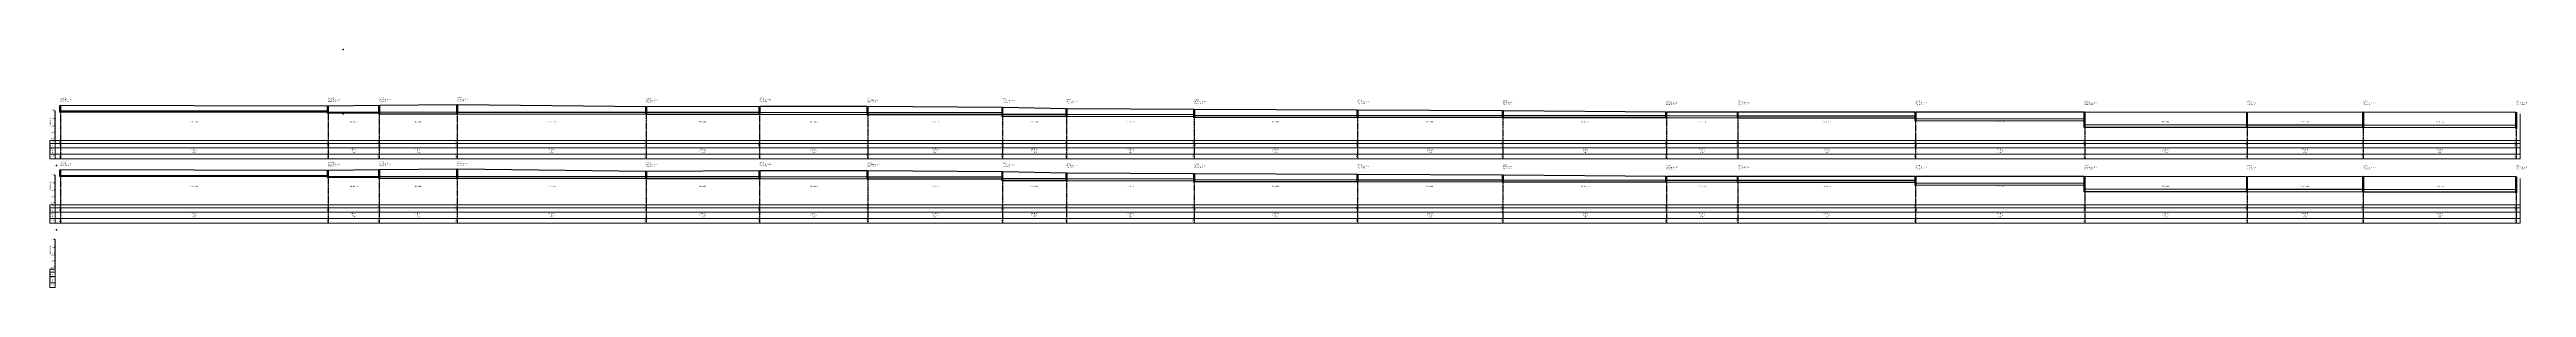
# Model space of a CAD drawing. Header units: inches. Extents: x -13 to 3068, y -130 to 166.
import ezdxf

# ---------------------------------------------------------------- set-up
doc = ezdxf.new("R2010")
doc.units = ezdxf.units.IN
doc.header["$MEASUREMENT"] = 0
doc.linetypes.add('CENTER', pattern=[2, 1.25, -0.25, 0.25, -0.25])
for name, color, linetype in [('ANNOTATION', 7, 'Continuous'), ('GROUND_ELEVATION', 7, 'Continuous'), ('lines', 7, 'Continuous'), ('PDF_Text', 7, 'Continuous'), ('Profile Manhole', 7, 'Continuous')]:
    doc.layers.add(name, color=color, linetype=linetype)
doc.layers.add('PDF_PDF2_Geometry', color=253, linetype='Continuous', lineweight=9, true_color=0xababab)
doc.layers.add('SM_PP_GRIDTEXT', color=7, linetype='Continuous', lineweight=5)
doc.styles.add('ALL', font='swissc.ttf')

# ---------------------------------------------------------------- blocks, each defined once
blk = doc.blocks.new('Selection')
for p, q in [((332.4, 9.3), (0.6, 9.6)), ((332.4, 8.1), (0.6, 8.4)), ((396.1, 8), (333.6, 8.2)), ((396.1, 6.8), (333.6, 7)), ((493.2, 8), (397.3, 8.1)), ((493.2, 5.6), (397.3, 5.7)), ((728.3, 7.8), (494.4, 8)), ((728.3, 5.4), (494.4, 5.6)), ((869.2, 7.7), (729.5, 7.8)), ((869.2, 5.3), (729.5, 5.4)), ((1003.7, 7.5), (870.4, 7.7)), ((1003.7, 5.1), (870.4, 5.3)), ((1171.4, 7.3), (1004.9, 7.5)), ((1171.4, 4.9), (1004.9, 5.1)), ((1251.1, 5.2), (1172.6, 5.3)), ((1251.1, 2.8), (1172.6, 2.9)), ((1410, 5), (1252.3, 5.2)), ((1410, 2.6), (1252.3, 2.8)), ((1613.1, 3.9), (1411.2, 4.1)), ((1613.1, 1.5), (1411.2, 1.7)), ((1794, 3.7), (1614.3, 3.9)), ((1794, 1.3), (1614.3, 1.5)), ((1997.3, 3.5), (1795.2, 3.7)), ((1997.3, 1.1), (1795.2, 1.3)), ((2086.2, 3.4), (1998.5, 3.5)), ((2086.2, 1), (1998.5, 1.1)), ((2307.3, 3.2), (2087.4, 3.4)), ((2307.3, 0.8), (2087.4, 1)), ((2517.7, -0.5), (2308.5, -0.2)), ((2517.7, -2.9), (2308.5, -2.6)), ((2719.8, -7.8), (2518.9, -7.6)), ((2719.8, -10.8), (2518.9, -10.6)), ((2864.2, -8), (2721, -7.8)), ((2864.2, -11), (2721, -10.8)), ((3054.5, -8.2), (2865.4, -8)), ((3054.5, -11.2), (2865.4, -11))]:
    blk.add_line(p, q)
for p in [(351.6, 86.1), (-4.8, -58.2)]:
    blk.add_point(p)
at = {"layer": 'GROUND_ELEVATION', "color": 3}
for p, q in [((332.4, 15.9), (0.6, 16.6)), ((396.1, 16.5), (333.6, 15.9)), ((493.2, 17.4), (397.3, 16.5)), ((728.3, 14.7), (494.4, 17.4)), ((869.2, 15.4), (729.5, 14.7)), ((1003.7, 15.2), (870.4, 15.4)), ((1171.4, 14), (1004.9, 15.2)), ((1251.1, 12.5), (1172.6, 14)), ((1410, 11.6), (1252.3, 12.5)), ((1613.1, 10.7), (1411.2, 11.6)), ((1794, 10), (1614.3, 10.7)), ((1997.3, 8.4), (1795.2, 10)), ((2086.2, 8.3), (1998.5, 8.4)), ((2307.3, 8.2), (2087.4, 8.3)), ((2517.7, 8.4), (2308.5, 8.2)), ((2719.8, 8), (2518.9, 8.4)), ((2864.2, 8.1), (2721, 8)), ((3054.5, 8), (2865.4, 8.1))]:
    blk.add_line(p, q, dxfattribs=at)
at = {"layer": 'lines', "color": 8, "linetype": 'CENTER'}
for p, q in [((0, 16.6), (0, -49.6)), ((333, 15.9), (333, -49.6)), ((396.7, 16.5), (396.7, -49.6)), ((493.8, 17.4), (493.8, -49.6)), ((728.9, 14.7), (728.9, -49.6)), ((869.8, 15.4), (869.8, -49.6)), ((1004.3, 15.2), (1004.3, -49.6)), ((1172, 14), (1172, -49.6)), ((1251.7, 12.5), (1251.7, -49.6)), ((1410.6, 11.6), (1410.6, -49.6)), ((1613.7, 10.7), (1613.7, -49.6)), ((1794.6, 10), (1794.6, -49.6)), ((1997.9, 8.4), (1997.9, -49.6)), ((2086.8, 8.3), (2086.8, -49.6)), ((2307.9, 8.2), (2307.9, -49.6)), ((2518.3, 8.4), (2518.3, -49.6)), ((2720.4, 8), (2720.4, -49.6)), ((2864.8, 8.1), (2864.8, -49.6)), ((3055.1, 8), (3055.1, -49.6))]:
    blk.add_line(p, q, dxfattribs=at)
at = {"layer": 'PDF_PDF2_Geometry'}
for p, q in [((-6.6, -9), (-6.6, 10)), ((-6.6, -89), (-6.6, -70))]:
    blk.add_line(p, q, dxfattribs=at)
at = {"layer": 'Profile Manhole'}
for p, q in [((-0.6, 8.4), (-0.6, 16.6)), ((-0.6, 16.6), (0.6, 16.6)), ((-0.6, 8.4), (0.6, 8.4)), ((0.6, 8.4), (0.6, 16.6)), ((332.4, 7), (332.4, 15.9)), ((332.4, 15.9), (333.6, 15.9)), ((332.4, 7), (333.6, 7)), ((333.6, 7), (333.6, 15.9)), ((396.1, 5.7), (396.1, 16.5)), ((396.1, 16.5), (397.3, 16.5)), ((396.1, 5.7), (397.3, 5.7)), ((397.3, 5.7), (397.3, 16.5)), ((493.2, 5.6), (493.2, 17.4)), ((493.2, 17.4), (494.4, 17.4)), ((493.2, 5.6), (494.4, 5.6)), ((494.4, 5.6), (494.4, 17.4)), ((728.3, 5.4), (728.3, 14.7)), ((728.3, 14.7), (729.5, 14.7)), ((728.3, 5.4), (729.5, 5.4)), ((729.5, 5.4), (729.5, 14.7)), ((869.2, 5.3), (869.2, 15.4)), ((869.2, 15.4), (870.4, 15.4)), ((869.2, 5.3), (870.4, 5.3)), ((870.4, 5.3), (870.4, 15.4)), ((1003.7, 5.1), (1003.7, 15.2)), ((1003.7, 15.2), (1004.9, 15.2)), ((1003.7, 5.1), (1004.9, 5.1)), ((1004.9, 5.1), (1004.9, 15.2)), ((1171.4, 2.9), (1171.4, 14)), ((1171.4, 14), (1172.6, 14)), ((1171.4, 2.9), (1172.6, 2.9)), ((1172.6, 2.9), (1172.6, 14)), ((1251.1, 2.8), (1251.1, 12.5)), ((1251.1, 12.5), (1252.3, 12.5)), ((1251.1, 2.8), (1252.3, 2.8)), ((1252.3, 2.8), (1252.3, 12.5)), ((1410, 1.2), (1410, 11.6)), ((1410, 11.6), (1411.2, 11.6)), ((1410, 1.2), (1411.2, 1.2)), ((1411.2, 1.2), (1411.2, 11.6)), ((1613.1, 1.5), (1613.1, 10.7)), ((1613.1, 10.7), (1614.3, 10.7)), ((1613.1, 1.5), (1614.3, 1.5)), ((1614.3, 1.5), (1614.3, 10.7)), ((1794, 1.3), (1794, 10)), ((1794, 10), (1795.2, 10)), ((1794, 1.3), (1795.2, 1.3)), ((1795.2, 1.3), (1795.2, 10)), ((1997.3, 1.1), (1997.3, 8.4)), ((1997.3, 8.4), (1998.5, 8.4)), ((1997.3, 1.1), (1998.5, 1.1)), ((1998.5, 1.1), (1998.5, 8.4)), ((2086.2, 1), (2086.2, 8.3)), ((2086.2, 8.3), (2087.4, 8.3)), ((2086.2, 1), (2087.4, 1)), ((2087.4, 1), (2087.4, 8.3)), ((2307.3, -2.6), (2307.3, 8.2)), ((2307.3, 8.2), (2308.5, 8.2)), ((2308.5, -2.6), (2308.5, 8.2)), ((2517.7, -10.6), (2517.7, 8.4)), ((2517.7, 8.4), (2518.9, 8.4)), ((2518.9, -10.6), (2518.9, 8.4)), ((2719.8, -10.8), (2719.8, 8)), ((2719.8, 8), (2721, 8)), ((2721, -10.8), (2721, 8)), ((2864.2, -11), (2864.2, 8.1)), ((2864.2, 8.1), (2865.4, 8.1)), ((2865.4, -11), (2865.4, 8.1)), ((3054.5, -12.2), (3054.5, 8)), ((3054.5, 8), (3055.7, 8)), ((3055.7, -12.2), (3055.7, 8)), ((2307.3, -2.6), (2308.5, -2.6)), ((2517.7, -10.6), (2518.9, -10.6)), ((2719.8, -10.8), (2721, -10.8)), ((2864.2, -11), (2865.4, -11)), ((3054.5, -12.2), (3055.7, -12.2))]:
    blk.add_line(p, q, dxfattribs=at)
at = {"layer": 'SM_PP_GRIDTEXT'}
for p, q in [((-6.6, 10), (-8, 10)), ((-6.6, 0), (-8, 0)), ((-6.6, 8), (-7.1, 8)), ((-6.6, 6), (-7.1, 6)), ((-6.6, 4), (-7.1, 4)), ((-6.6, 2), (-7.1, 2)), ((-6.6, -49.6), (-6.6, 10)), ((3060.1, -49.6), (3060.1, 6)), ((-12.9, -26.8), (-12.9, -49.6)), ((-6.6, -26.8), (-12.9, -26.8)), ((-12.9, -30.5), (-6.6, -30.5)), ((-6.6, -8), (-7.9, -8)), ((-6.6, -16), (-7.9, -16)), ((-6.6, -24), (-7.9, -24)), ((-6.6, -2), (-7.1, -2)), ((-6.6, -4), (-7.1, -4)), ((-6.6, -6), (-7.1, -6)), ((-6.6, -10), (-7.1, -10)), ((-6.6, -12), (-7.1, -12)), ((-6.6, -14), (-7.1, -14)), ((-6.6, -18), (-7.1, -18)), ((-6.6, -20), (-7.1, -20)), ((-6.6, -22), (-7.1, -22)), ((-6.6, -26.8), (3060.1, -26.8)), ((-6.6, -30.5), (3060.1, -30.5)), ((-6.6, -35.9), (-12.9, -35.9)), ((-12.9, -49.6), (-6.6, -49.6)), ((-6.6, -35.9), (3060.1, -35.9)), ((-6.6, -43.8), (3060.1, -43.8)), ((-6.6, -49.6), (3060.1, -49.6)), ((-6.6, -70), (-8, -70)), ((-6.6, -80), (-8, -80)), ((-6.6, -88), (-7.9, -88)), ((-6.6, -72), (-7.1, -72)), ((-6.6, -74), (-7.1, -74)), ((-6.6, -76), (-7.1, -76)), ((-6.6, -78), (-7.1, -78)), ((-6.6, -82), (-7.1, -82)), ((-6.6, -84), (-7.1, -84)), ((-6.6, -86), (-7.1, -86)), ((-6.6, -90), (-7.1, -90)), ((-6.6, -92), (-7.1, -92)), ((-6.6, -129.6), (-6.6, -70)), ((-12.9, -106.8), (-12.9, -129.6)), ((-6.6, -106.8), (-12.9, -106.8)), ((-12.9, -110.5), (-6.6, -110.5)), ((-6.6, -115.9), (-12.9, -115.9)), ((-6.6, -96), (-7.9, -96)), ((-6.6, -104), (-7.9, -104)), ((-6.6, -94), (-7.1, -94)), ((-6.6, -98), (-7.1, -98)), ((-6.6, -100), (-7.1, -100)), ((-6.6, -102), (-7.1, -102)), ((-12.9, -129.6), (-6.6, -129.6))]:
    blk.add_line(p, q, dxfattribs=at)
for points in [[(-12.9, -43.8), (-6.6, -43.8)], [(-12.9, -123.8), (-6.6, -123.8)]]:
    blk.add_lwpolyline(points, dxfattribs=at)
at = {"layer": 'ANNOTATION', "color": 7, "char_height": 1.26, "style": 'ALL'}
for s, insert, attachment_point in [('A13-16-03\\PGL:8.28m/IL:4.19m\\PDepth:4.09 m', (0, 26.8), 1), ('A13-16-02\\PGL:7.96m/IL:3.52m\\PDepth:4.44 m', (333, 26.5), 1), ('A13-16\\PGL:8.25m/IL:2.87m\\PDepth:5.38 m', (396.7, 26.7), 1), ('A13-15\\PGL:8.7m/IL:2.82m\\PDepth:5.88 m', (493.8, 27.2), 1), ('A13-14\\PGL:7.34m/IL:2.71m\\PDepth:4.63 m', (728.9, 25.8), 1), ('A13-13\\PGL:7.69m/IL:2.64m\\PDepth:5.05 m', (869.8, 26.2), 1), ('A13-12\\PGL:7.62m/IL:2.57m\\PDepth:5.05 m', (1004.3, 26.1), 1), ('A13-11\\PGL:7.01m/IL:1.46m\\PDepth:5.55 m', (1172, 25.5), 1), ('A13-10\\PGL:6.23m/IL:1.41m\\PDepth:4.82 m', (1251.7, 24.7), 1), ('A13-09\\PGL:5.78m/IL:0.59m\\PDepth:5.19 m', (1410.6, 24.3), 1), ('A13-08\\PGL:5.33m/IL:0.74m\\PDepth:4.59 m', (1613.7, 23.8), 1), ('A13-07\\PGL:5m/IL:0.65m\\PDepth:4.35 m', (1794.6, 23.5), 1), ('A13-06\\PGL:4.2m/IL:0.55m\\PDepth:3.65 m', (1997.9, 22.7), 1), ('A13-05\\PGL:4.15m/IL:0.51m\\PDepth:3.64 m', (2086.8, 22.6), 1), ('A13-04\\PGL:4.1m/IL:-1.32m\\PDepth:5.42 m', (2307.9, 22.6), 1), ('A13-03\\PGL:4.2m/IL:-5.31m\\PDepth:9.51 m', (2518.3, 22.7), 1), ('A13-02\\PGL:4m/IL:-5.41m\\PDepth:9.41 m', (2720.4, 22.5), 1), ('A13-01\\PGL:4.06m/IL:-5.48m\\PDepth:9.54 m', (2864.8, 22.6), 1), ('A13\\PGL:3.99m/IL:-6.09m\\PDepth:10.08 m', (3055.1, 22.5), 1), ('Pipe Jacking', (166.5, -3.3), 2), ('Pipe Jacking ', (364.9, -3.3), 2), ('Pipe Jacking ', (445.3, -3.3), 2), ('Pipe Jacking ', (611.4, -3.3), 2), ('Pipe Jacking ', (799.4, -3.3), 2), ('Pipe Jacking ', (937.1, -3.3), 2), ('Pipe Jacking ', (1088.2, -3.3), 2), ('Pipe Jacking ', (1211.9, -3.3), 2), ('Pipe Jacking ', (1331.2, -3.3), 2), ('Pipe Jacking ', (1512.2, -3.3), 2), ('Pipe Jacking ', (1704.2, -3.3), 2), ('Pipe Jacking ', (1896.3, -3.3), 2), ('Pipe Jacking ', (2042.4, -3.3), 2), ('Pipe Jacking ', (2197.4, -3.3), 2), ('Pipe Jacking ', (2413.1, -3.3), 2), ('Pipe Jacking ', (2619.4, -3.3), 2), ('Pipe Jacking ', (2792.6, -3.3), 2), ('Pipe Jacking ', (2960, -3.3), 2), ('Ø600mm\\PL=333 m\\P1:300', (166.5, -37.1), 2), ('Ø600mm\\PL=63.7 m\\P1:300', (364.9, -37.1), 2), ('Ø1200mm\\PL=97.1 m\\P1:300', (445.3, -37.1), 2), ('Ø1200mm\\PL=235.1 m\\P1:300', (611.4, -37.1), 2), ('Ø1200mm\\PL=140.9 m\\P1:300', (799.4, -37.1), 2), ('Ø1200mm\\PL=134.5 m\\P1:300', (937.1, -37.1), 2), ('Ø1200mm\\PL=167.7 m\\P1:300', (1088.2, -37.1), 2), ('Ø1200mm\\PL=79.7 m\\P1:300', (1211.9, -37.1), 2), ('Ø1200mm\\PL=158.9 m\\P1:300', (1331.2, -37.1), 2), ('Ø1200mm\\PL=203.1 m\\P1:300', (1512.2, -37.1), 2), ('Ø1200mm\\PL=180.9 m\\P1:300', (1704.2, -37.1), 2), ('Ø1200mm\\PL=203.3 m\\P1:300', (1896.3, -37.1), 2), ('Ø1200mm\\PL=88.9 m\\P1:300', (2042.4, -37.1), 2), ('Ø1200mm\\PL=221.1 m\\P1:300', (2197.4, -37.1), 2), ('Ø1200mm\\PL=210.4 m\\P1:300', (2413.1, -37.1), 2), ('Ø1500mm\\PL=202.1 m\\P1:300', (2619.4, -37.1), 2), ('Ø1500mm\\PL=144.4 m\\P1:300', (2792.6, -37.1), 2), ('Ø1500mm\\PL=190.3 m\\P1:300', (2960, -37.1), 2)]:
    blk.add_mtext(s, dxfattribs=dict(at, insert=insert, attachment_point=attachment_point))
at = {"layer": 'PDF_Text', "color": 7, "style": 'ALL'}
for s, p in [('8.28', (-0.6, -30.1)), ('7.96', (332.4, -30.1)), ('8.25', (396.1, -30.1)), ('8.7', (493.2, -30.1)), ('7.34', (728.3, -30.1)), ('7.69', (869.2, -30.1)), ('7.62', (1003.7, -30.1)), ('7.01', (1171.4, -30.1)), ('6.23', (1251.1, -30.1)), ('5.78', (1410, -30.1)), ('5.33', (1613.1, -30.1)), ('5', (1794, -30.1)), ('4.2', (1997.3, -30.1)), ('4.15', (2086.2, -30.1)), ('4.1', (2307.3, -30.1)), ('4.2', (2517.7, -30.1)), ('4', (2719.8, -30.1)), ('4.06', (2864.2, -30.1)), ('3.99', (3054.5, -30.1)), ('4.19', (-0.6, -35)), ('254.8', (-0.6, -48.5)), ('4.06', (332.4, -35)), ('587.8', (332.4, -48.5)), ('3.52', (334.6, -35)), ('3.41', (396.1, -35)), ('651.5', (396.1, -48.5)), ('2.87', (398.3, -35)), ('2.82', (493.2, -35)), ('748.6', (493.2, -48.5)), ('2.71', (728.3, -35)), ('983.7', (728.3, -48.5)), ('2.64', (869.2, -35)), ('1124.6', (869.2, -48.5)), ('2.57', (1003.7, -35)), ('1259.1', (1003.7, -48.5)), ('2.46', (1171.4, -35)), ('1426.8', (1171.4, -48.5)), ('1.46', (1173.6, -35)), ('1.41', (1251.1, -35)), ('1506.5', (1251.1, -48.5)), ('1.3', (1410, -35)), ('1665.4', (1410, -48.5)), ('0.59', (1412.2, -35)), ('0.74', (1613.1, -35)), ('1868.5', (1613.1, -48.5)), ('0.65', (1794, -35)), ('2049.4', (1794, -48.5)), ('0.55', (1997.3, -35)), ('2252.7', (1997.3, -48.5)), ('0.51', (2086.2, -35)), ('2341.6', (2086.2, -48.5)), ('0.4', (2307.3, -35)), ('2562.7', (2307.3, -48.5)), ('-1.32', (2309.5, -35)), ('-1.43', (2517.7, -35)), ('2773.1', (2517.7, -48.5)), ('-5.31', (2519.9, -35)), ('-5.41', (2719.8, -35)), ('2975.2', (2719.8, -48.5)), ('-5.48', (2864.2, -35)), ('3119.6', (2864.2, -48.5)), ('-5.58', (3054.5, -35)), ('3309.9', (3054.5, -48.5)), ('-6.09', (3056.7, -35))]:
    blk.add_text(s, height=1.26, rotation=90, dxfattribs=at).set_placement(p)
at = {"layer": 'PDF_Text', "char_height": 1.26, "attachment_point": 7, "rotation": 90, "style": 'ALL'}
for insert in [(-11.8, -8.1), (-11.8, -88.1)]:
    blk.add_mtext('Elevation (m)', dxfattribs=dict(at, insert=insert))
at = {"layer": 'PDF_Text', "char_height": 1.26, "attachment_point": 7, "style": 'ALL'}
for s, insert in [('5.00', (-10.9, 10.3)), ('0.00', (-10.9, 0.3)), ('-10.00', (-12.6, -17.7)), ('-15.00', (-12.6, -25.7)), ('GL(m)', (-12.3, -28.9)), ('-5.00', (-11.5, -9.6)), ('IL(m)', (-12.5, -34.7)), ('CH(m)', (-12.3, -46.9)), ('-5.00', (-11.5, -89.6)), ('5.00', (-10.9, -69.7)), ('0.00', (-10.9, -79.7)), ('-10.00', (-12.6, -97.7)), ('-15.00', (-12.6, -105.7)), ('IL(m)', (-12.5, -114.7)), ('GL(m)', (-12.3, -108.9)), ('CH(m)', (-12.3, -126.9))]:
    blk.add_mtext(s, dxfattribs=dict(at, insert=insert))
at = {"layer": 'PDF_Text', "char_height": 1.26, "width": 12.567, "attachment_point": 7, "style": 'ALL'}
for insert in [(-12.5, -42.5), (-12.5, -122.5)]:
    blk.add_mtext('D(mm)\\P\\pxt2;L(m)\\P\\ptz;Slope', dxfattribs=dict(at, insert=insert))

msp = doc.modelspace()

# ---------------------------------------------------------------- linework, layer by layer
for p, q in [((332.4, 9.3), (0.6, 9.6)), ((332.4, 8.1), (0.6, 8.4)), ((396.1, 8), (333.6, 8.2)), ((396.1, 6.8), (333.6, 7)), ((493.2, 8), (397.3, 8.1)), ((493.2, 5.6), (397.3, 5.7)), ((728.3, 7.8), (494.4, 8)), ((728.3, 5.4), (494.4, 5.6)), ((869.2, 7.7), (729.5, 7.8)), ((869.2, 5.3), (729.5, 5.4)), ((1003.7, 7.5), (870.4, 7.7)), ((1003.7, 5.1), (870.4, 5.3)), ((1171.4, 7.3), (1004.9, 7.5)), ((1171.4, 4.9), (1004.9, 5.1)), ((1251.1, 5.2), (1172.6, 5.3)), ((1251.1, 2.8), (1172.6, 2.9)), ((1410, 5), (1252.3, 5.2)), ((1410, 2.6), (1252.3, 2.8)), ((1613.1, 3.9), (1411.2, 4.1)), ((1613.1, 1.5), (1411.2, 1.7)), ((1794, 3.7), (1614.3, 3.9)), ((1794, 1.3), (1614.3, 1.5)), ((1997.3, 3.5), (1795.2, 3.7)), ((1997.3, 1.1), (1795.2, 1.3)), ((2086.2, 3.4), (1998.5, 3.5)), ((2086.2, 1), (1998.5, 1.1)), ((2307.3, 3.2), (2087.4, 3.4)), ((2307.3, 0.8), (2087.4, 1)), ((2517.7, -0.5), (2308.5, -0.2)), ((2517.7, -2.9), (2308.5, -2.6)), ((2719.8, -7.8), (2518.9, -7.6)), ((2719.8, -10.8), (2518.9, -10.6)), ((2864.2, -8), (2721, -7.8)), ((2864.2, -11), (2721, -10.8)), ((3054.5, -8.2), (2865.4, -8)), ((3054.5, -11.2), (2865.4, -11))]:
    msp.add_line(p, q)
for p in [(351.6, 86.1), (-4.8, -58.2)]:
    msp.add_point(p)
at = {"layer": 'GROUND_ELEVATION', "color": 3}
for p, q in [((332.4, 15.9), (0.6, 16.6)), ((396.1, 16.5), (333.6, 15.9)), ((493.2, 17.4), (397.3, 16.5)), ((728.3, 14.7), (494.4, 17.4)), ((869.2, 15.4), (729.5, 14.7)), ((1003.7, 15.2), (870.4, 15.4)), ((1171.4, 14), (1004.9, 15.2)), ((1251.1, 12.5), (1172.6, 14)), ((1410, 11.6), (1252.3, 12.5)), ((1613.1, 10.7), (1411.2, 11.6)), ((1794, 10), (1614.3, 10.7)), ((1997.3, 8.4), (1795.2, 10)), ((2086.2, 8.3), (1998.5, 8.4)), ((2307.3, 8.2), (2087.4, 8.3)), ((2517.7, 8.4), (2308.5, 8.2)), ((2719.8, 8), (2518.9, 8.4)), ((2864.2, 8.1), (2721, 8)), ((3054.5, 8), (2865.4, 8.1))]:
    msp.add_line(p, q, dxfattribs=at)
at = {"layer": 'lines', "color": 8, "linetype": 'CENTER'}
for p, q in [((0, 16.6), (0, -49.6)), ((333, 15.9), (333, -49.6)), ((396.7, 16.5), (396.7, -49.6)), ((493.8, 17.4), (493.8, -49.6)), ((728.9, 14.7), (728.9, -49.6)), ((869.8, 15.4), (869.8, -49.6)), ((1004.3, 15.2), (1004.3, -49.6)), ((1172, 14), (1172, -49.6)), ((1251.7, 12.5), (1251.7, -49.6)), ((1410.6, 11.6), (1410.6, -49.6)), ((1613.7, 10.7), (1613.7, -49.6)), ((1794.6, 10), (1794.6, -49.6)), ((1997.9, 8.4), (1997.9, -49.6)), ((2086.8, 8.3), (2086.8, -49.6)), ((2307.9, 8.2), (2307.9, -49.6)), ((2518.3, 8.4), (2518.3, -49.6)), ((2720.4, 8), (2720.4, -49.6)), ((2864.8, 8.1), (2864.8, -49.6)), ((3055.1, 8), (3055.1, -49.6))]:
    msp.add_line(p, q, dxfattribs=at)
at = {"layer": 'PDF_PDF2_Geometry'}
for p, q in [((-6.6, -9), (-6.6, 10)), ((-6.6, -89), (-6.6, -70))]:
    msp.add_line(p, q, dxfattribs=at)
at = {"layer": 'Profile Manhole'}
for p, q in [((-0.6, 8.4), (-0.6, 16.6)), ((-0.6, 16.6), (0.6, 16.6)), ((-0.6, 8.4), (0.6, 8.4)), ((0.6, 8.4), (0.6, 16.6)), ((332.4, 7), (332.4, 15.9)), ((332.4, 15.9), (333.6, 15.9)), ((332.4, 7), (333.6, 7)), ((333.6, 7), (333.6, 15.9)), ((396.1, 5.7), (396.1, 16.5)), ((396.1, 16.5), (397.3, 16.5)), ((396.1, 5.7), (397.3, 5.7)), ((397.3, 5.7), (397.3, 16.5)), ((493.2, 5.6), (493.2, 17.4)), ((493.2, 17.4), (494.4, 17.4)), ((493.2, 5.6), (494.4, 5.6)), ((494.4, 5.6), (494.4, 17.4)), ((728.3, 5.4), (728.3, 14.7)), ((728.3, 14.7), (729.5, 14.7)), ((728.3, 5.4), (729.5, 5.4)), ((729.5, 5.4), (729.5, 14.7)), ((869.2, 5.3), (869.2, 15.4)), ((869.2, 15.4), (870.4, 15.4)), ((869.2, 5.3), (870.4, 5.3)), ((870.4, 5.3), (870.4, 15.4)), ((1003.7, 5.1), (1003.7, 15.2)), ((1003.7, 15.2), (1004.9, 15.2)), ((1003.7, 5.1), (1004.9, 5.1)), ((1004.9, 5.1), (1004.9, 15.2)), ((1171.4, 2.9), (1171.4, 14)), ((1171.4, 14), (1172.6, 14)), ((1171.4, 2.9), (1172.6, 2.9)), ((1172.6, 2.9), (1172.6, 14)), ((1251.1, 2.8), (1251.1, 12.5)), ((1251.1, 12.5), (1252.3, 12.5)), ((1251.1, 2.8), (1252.3, 2.8)), ((1252.3, 2.8), (1252.3, 12.5)), ((1410, 1.2), (1410, 11.6)), ((1410, 11.6), (1411.2, 11.6)), ((1410, 1.2), (1411.2, 1.2)), ((1411.2, 1.2), (1411.2, 11.6)), ((1613.1, 1.5), (1613.1, 10.7)), ((1613.1, 10.7), (1614.3, 10.7)), ((1613.1, 1.5), (1614.3, 1.5)), ((1614.3, 1.5), (1614.3, 10.7)), ((1794, 1.3), (1794, 10)), ((1794, 10), (1795.2, 10)), ((1794, 1.3), (1795.2, 1.3)), ((1795.2, 1.3), (1795.2, 10)), ((1997.3, 1.1), (1997.3, 8.4)), ((1997.3, 8.4), (1998.5, 8.4)), ((1997.3, 1.1), (1998.5, 1.1)), ((1998.5, 1.1), (1998.5, 8.4)), ((2086.2, 1), (2086.2, 8.3)), ((2086.2, 8.3), (2087.4, 8.3)), ((2086.2, 1), (2087.4, 1)), ((2087.4, 1), (2087.4, 8.3)), ((2307.3, -2.6), (2307.3, 8.2)), ((2307.3, 8.2), (2308.5, 8.2)), ((2308.5, -2.6), (2308.5, 8.2)), ((2517.7, -10.6), (2517.7, 8.4)), ((2517.7, 8.4), (2518.9, 8.4)), ((2518.9, -10.6), (2518.9, 8.4)), ((2719.8, -10.8), (2719.8, 8)), ((2719.8, 8), (2721, 8)), ((2721, -10.8), (2721, 8)), ((2864.2, -11), (2864.2, 8.1)), ((2864.2, 8.1), (2865.4, 8.1)), ((2865.4, -11), (2865.4, 8.1)), ((3054.5, -12.2), (3054.5, 8)), ((3054.5, 8), (3055.7, 8)), ((3055.7, -12.2), (3055.7, 8)), ((2307.3, -2.6), (2308.5, -2.6)), ((2517.7, -10.6), (2518.9, -10.6)), ((2719.8, -10.8), (2721, -10.8)), ((2864.2, -11), (2865.4, -11)), ((3054.5, -12.2), (3055.7, -12.2))]:
    msp.add_line(p, q, dxfattribs=at)
at = {"layer": 'SM_PP_GRIDTEXT'}
for p, q in [((-6.6, 10), (-8, 10)), ((-6.6, 0), (-8, 0)), ((-6.6, 8), (-7.1, 8)), ((-6.6, 6), (-7.1, 6)), ((-6.6, 4), (-7.1, 4)), ((-6.6, 2), (-7.1, 2)), ((-6.6, -49.6), (-6.6, 10)), ((3060.1, -49.6), (3060.1, 6)), ((-12.9, -26.8), (-12.9, -49.6)), ((-6.6, -26.8), (-12.9, -26.8)), ((-12.9, -30.5), (-6.6, -30.5)), ((-6.6, -8), (-7.9, -8)), ((-6.6, -16), (-7.9, -16)), ((-6.6, -24), (-7.9, -24)), ((-6.6, -2), (-7.1, -2)), ((-6.6, -4), (-7.1, -4)), ((-6.6, -6), (-7.1, -6)), ((-6.6, -10), (-7.1, -10)), ((-6.6, -12), (-7.1, -12)), ((-6.6, -14), (-7.1, -14)), ((-6.6, -18), (-7.1, -18)), ((-6.6, -20), (-7.1, -20)), ((-6.6, -22), (-7.1, -22)), ((-6.6, -26.8), (3060.1, -26.8)), ((-6.6, -30.5), (3060.1, -30.5)), ((-6.6, -35.9), (-12.9, -35.9)), ((-12.9, -49.6), (-6.6, -49.6)), ((-6.6, -35.9), (3060.1, -35.9)), ((-6.6, -43.8), (3060.1, -43.8)), ((-6.6, -49.6), (3060.1, -49.6)), ((-6.6, -70), (-8, -70)), ((-6.6, -80), (-8, -80)), ((-6.6, -88), (-7.9, -88)), ((-6.6, -72), (-7.1, -72)), ((-6.6, -74), (-7.1, -74)), ((-6.6, -76), (-7.1, -76)), ((-6.6, -78), (-7.1, -78)), ((-6.6, -82), (-7.1, -82)), ((-6.6, -84), (-7.1, -84)), ((-6.6, -86), (-7.1, -86)), ((-6.6, -90), (-7.1, -90)), ((-6.6, -92), (-7.1, -92)), ((-6.6, -129.6), (-6.6, -70)), ((-12.9, -106.8), (-12.9, -129.6)), ((-6.6, -106.8), (-12.9, -106.8)), ((-12.9, -110.5), (-6.6, -110.5)), ((-6.6, -115.9), (-12.9, -115.9)), ((-6.6, -96), (-7.9, -96)), ((-6.6, -104), (-7.9, -104)), ((-6.6, -94), (-7.1, -94)), ((-6.6, -98), (-7.1, -98)), ((-6.6, -100), (-7.1, -100)), ((-6.6, -102), (-7.1, -102)), ((-12.9, -129.6), (-6.6, -129.6))]:
    msp.add_line(p, q, dxfattribs=at)
for points in [[(-12.9, -43.8), (-6.6, -43.8)], [(-12.9, -123.8), (-6.6, -123.8)]]:
    msp.add_lwpolyline(points, dxfattribs=at)

# ---------------------------------------------------------------- block references
msp.add_blockref('Selection', (0, 80))

# ---------------------------------------------------------------- texts
at = {"layer": 'ANNOTATION', "color": 7, "char_height": 1.26, "style": 'ALL'}
for s, insert, attachment_point in [('A13-16-03\\PGL:8.28m/IL:4.19m\\PDepth:4.09 m', (0, 26.8), 1), ('A13-16-02\\PGL:7.96m/IL:3.52m\\PDepth:4.44 m', (333, 26.5), 1), ('A13-16\\PGL:8.25m/IL:2.87m\\PDepth:5.38 m', (396.7, 26.7), 1), ('A13-15\\PGL:8.7m/IL:2.82m\\PDepth:5.88 m', (493.8, 27.2), 1), ('A13-14\\PGL:7.34m/IL:2.71m\\PDepth:4.63 m', (728.9, 25.8), 1), ('A13-13\\PGL:7.69m/IL:2.64m\\PDepth:5.05 m', (869.8, 26.2), 1), ('A13-12\\PGL:7.62m/IL:2.57m\\PDepth:5.05 m', (1004.3, 26.1), 1), ('A13-11\\PGL:7.01m/IL:1.46m\\PDepth:5.55 m', (1172, 25.5), 1), ('A13-10\\PGL:6.23m/IL:1.41m\\PDepth:4.82 m', (1251.7, 24.7), 1), ('A13-09\\PGL:5.78m/IL:0.59m\\PDepth:5.19 m', (1410.6, 24.3), 1), ('A13-08\\PGL:5.33m/IL:0.74m\\PDepth:4.59 m', (1613.7, 23.8), 1), ('A13-07\\PGL:5m/IL:0.65m\\PDepth:4.35 m', (1794.6, 23.5), 1), ('A13-06\\PGL:4.2m/IL:0.55m\\PDepth:3.65 m', (1997.9, 22.7), 1), ('A13-05\\PGL:4.15m/IL:0.51m\\PDepth:3.64 m', (2086.8, 22.6), 1), ('A13-04\\PGL:4.1m/IL:-1.32m\\PDepth:5.42 m', (2307.9, 22.6), 1), ('A13-03\\PGL:4.2m/IL:-5.31m\\PDepth:9.51 m', (2518.3, 22.7), 1), ('A13-02\\PGL:4m/IL:-5.41m\\PDepth:9.41 m', (2720.4, 22.5), 1), ('A13-01\\PGL:4.06m/IL:-5.48m\\PDepth:9.54 m', (2864.8, 22.6), 1), ('A13\\PGL:3.99m/IL:-6.09m\\PDepth:10.08 m', (3055.1, 22.5), 1), ('Pipe Jacking', (166.5, -3.3), 2), ('Pipe Jacking ', (364.9, -3.3), 2), ('Pipe Jacking ', (445.3, -3.3), 2), ('Pipe Jacking ', (611.4, -3.3), 2), ('Pipe Jacking ', (799.4, -3.3), 2), ('Pipe Jacking ', (937.1, -3.3), 2), ('Pipe Jacking ', (1088.2, -3.3), 2), ('Pipe Jacking ', (1211.9, -3.3), 2), ('Pipe Jacking ', (1331.2, -3.3), 2), ('Pipe Jacking ', (1512.2, -3.3), 2), ('Pipe Jacking ', (1704.2, -3.3), 2), ('Pipe Jacking ', (1896.3, -3.3), 2), ('Pipe Jacking ', (2042.4, -3.3), 2), ('Pipe Jacking ', (2197.4, -3.3), 2), ('Pipe Jacking ', (2413.1, -3.3), 2), ('Pipe Jacking ', (2619.4, -3.3), 2), ('Pipe Jacking ', (2792.6, -3.3), 2), ('Pipe Jacking ', (2960, -3.3), 2), ('Ø600mm\\PL=333 m\\P1:300', (166.5, -37.1), 2), ('Ø600mm\\PL=63.7 m\\P1:300', (364.9, -37.1), 2), ('Ø1200mm\\PL=97.1 m\\P1:300', (445.3, -37.1), 2), ('Ø1200mm\\PL=235.1 m\\P1:300', (611.4, -37.1), 2), ('Ø1200mm\\PL=140.9 m\\P1:300', (799.4, -37.1), 2), ('Ø1200mm\\PL=134.5 m\\P1:300', (937.1, -37.1), 2), ('Ø1200mm\\PL=167.7 m\\P1:300', (1088.2, -37.1), 2), ('Ø1200mm\\PL=79.7 m\\P1:300', (1211.9, -37.1), 2), ('Ø1200mm\\PL=158.9 m\\P1:300', (1331.2, -37.1), 2), ('Ø1200mm\\PL=203.1 m\\P1:300', (1512.2, -37.1), 2), ('Ø1200mm\\PL=180.9 m\\P1:300', (1704.2, -37.1), 2), ('Ø1200mm\\PL=203.3 m\\P1:300', (1896.3, -37.1), 2), ('Ø1200mm\\PL=88.9 m\\P1:300', (2042.4, -37.1), 2), ('Ø1200mm\\PL=221.1 m\\P1:300', (2197.4, -37.1), 2), ('Ø1200mm\\PL=210.4 m\\P1:300', (2413.1, -37.1), 2), ('Ø1500mm\\PL=202.1 m\\P1:300', (2619.4, -37.1), 2), ('Ø1500mm\\PL=144.4 m\\P1:300', (2792.6, -37.1), 2), ('Ø1500mm\\PL=190.3 m\\P1:300', (2960, -37.1), 2)]:
    msp.add_mtext(s, dxfattribs=dict(at, insert=insert, attachment_point=attachment_point))
at = {"layer": 'PDF_Text', "color": 7, "style": 'ALL'}
for s, p in [('8.28', (-0.6, -30.1)), ('7.96', (332.4, -30.1)), ('8.25', (396.1, -30.1)), ('8.7', (493.2, -30.1)), ('7.34', (728.3, -30.1)), ('7.69', (869.2, -30.1)), ('7.62', (1003.7, -30.1)), ('7.01', (1171.4, -30.1)), ('6.23', (1251.1, -30.1)), ('5.78', (1410, -30.1)), ('5.33', (1613.1, -30.1)), ('5', (1794, -30.1)), ('4.2', (1997.3, -30.1)), ('4.15', (2086.2, -30.1)), ('4.1', (2307.3, -30.1)), ('4.2', (2517.7, -30.1)), ('4', (2719.8, -30.1)), ('4.06', (2864.2, -30.1)), ('3.99', (3054.5, -30.1)), ('4.19', (-0.6, -35)), ('254.8', (-0.6, -48.5)), ('4.06', (332.4, -35)), ('587.8', (332.4, -48.5)), ('3.52', (334.6, -35)), ('3.41', (396.1, -35)), ('651.5', (396.1, -48.5)), ('2.87', (398.3, -35)), ('2.82', (493.2, -35)), ('748.6', (493.2, -48.5)), ('2.71', (728.3, -35)), ('983.7', (728.3, -48.5)), ('2.64', (869.2, -35)), ('1124.6', (869.2, -48.5)), ('2.57', (1003.7, -35)), ('1259.1', (1003.7, -48.5)), ('2.46', (1171.4, -35)), ('1426.8', (1171.4, -48.5)), ('1.46', (1173.6, -35)), ('1.41', (1251.1, -35)), ('1506.5', (1251.1, -48.5)), ('1.3', (1410, -35)), ('1665.4', (1410, -48.5)), ('0.59', (1412.2, -35)), ('0.74', (1613.1, -35)), ('1868.5', (1613.1, -48.5)), ('0.65', (1794, -35)), ('2049.4', (1794, -48.5)), ('0.55', (1997.3, -35)), ('2252.7', (1997.3, -48.5)), ('0.51', (2086.2, -35)), ('2341.6', (2086.2, -48.5)), ('0.4', (2307.3, -35)), ('2562.7', (2307.3, -48.5)), ('-1.32', (2309.5, -35)), ('-1.43', (2517.7, -35)), ('2773.1', (2517.7, -48.5)), ('-5.31', (2519.9, -35)), ('-5.41', (2719.8, -35)), ('2975.2', (2719.8, -48.5)), ('-5.48', (2864.2, -35)), ('3119.6', (2864.2, -48.5)), ('-5.58', (3054.5, -35)), ('3309.9', (3054.5, -48.5)), ('-6.09', (3056.7, -35))]:
    msp.add_text(s, height=1.26, rotation=90, dxfattribs=at).set_placement(p)
at = {"layer": 'PDF_Text', "char_height": 1.26, "attachment_point": 7, "rotation": 90, "style": 'ALL'}
for insert in [(-11.8, -8.1), (-11.8, -88.1)]:
    msp.add_mtext('Elevation (m)', dxfattribs=dict(at, insert=insert))
at = {"layer": 'PDF_Text', "char_height": 1.26, "attachment_point": 7, "style": 'ALL'}
for s, insert in [('5.00', (-10.9, 10.3)), ('0.00', (-10.9, 0.3)), ('-10.00', (-12.6, -17.7)), ('-15.00', (-12.6, -25.7)), ('GL(m)', (-12.3, -28.9)), ('-5.00', (-11.5, -9.6)), ('IL(m)', (-12.5, -34.7)), ('CH(m)', (-12.3, -46.9)), ('-5.00', (-11.5, -89.6)), ('5.00', (-10.9, -69.7)), ('0.00', (-10.9, -79.7)), ('-10.00', (-12.6, -97.7)), ('-15.00', (-12.6, -105.7)), ('IL(m)', (-12.5, -114.7)), ('GL(m)', (-12.3, -108.9)), ('CH(m)', (-12.3, -126.9))]:
    msp.add_mtext(s, dxfattribs=dict(at, insert=insert))
at = {"layer": 'PDF_Text', "char_height": 1.26, "width": 12.567, "attachment_point": 7, "style": 'ALL'}
for insert in [(-12.5, -42.5), (-12.5, -122.5)]:
    msp.add_mtext('D(mm)\\P\\pxt2;L(m)\\P\\ptz;Slope', dxfattribs=dict(at, insert=insert))

doc.saveas('drawing.dxf')
